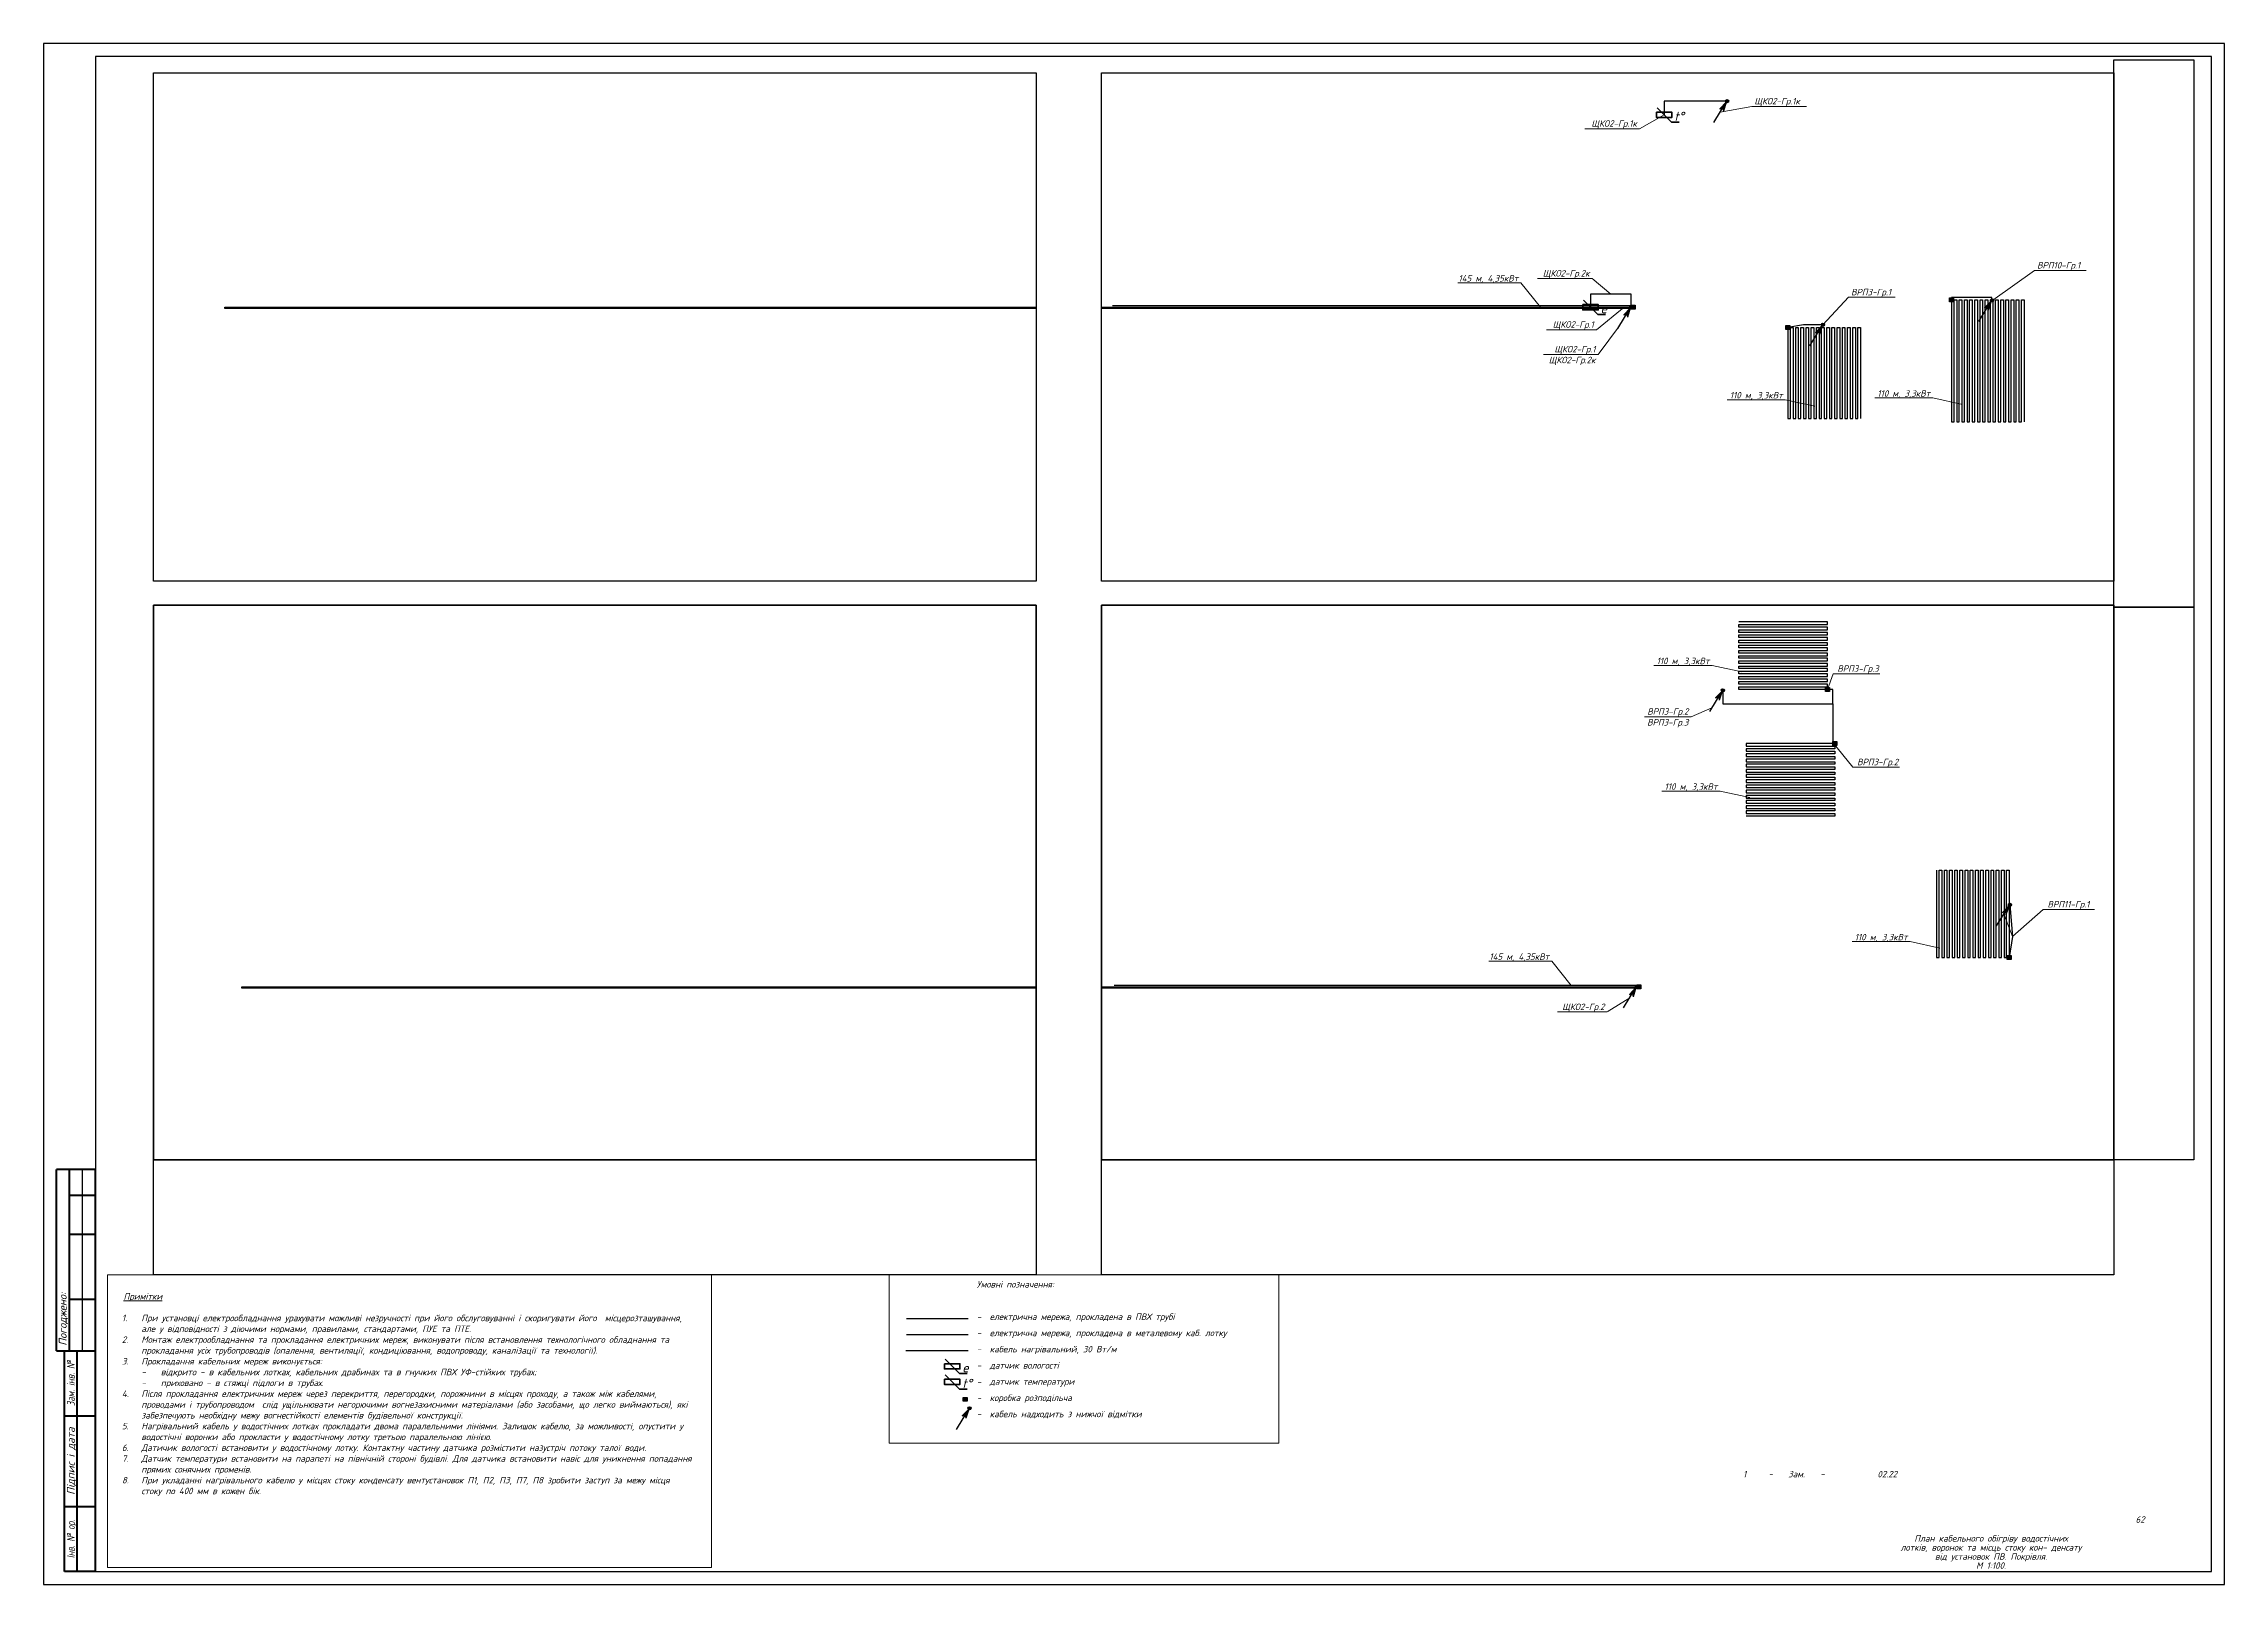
# Paper-space layout 'арк.62_покр.' of a CAD drawing. Header units: millimetres. Extents: x 0 to 841, y 0 to 594.
# The model-space entities are those that its viewports show. They can reach past a viewport. Long polylines and large blocks are cut down to what shows.
import ezdxf
from ezdxf import colors
from ezdxf.entities.mleader import LeaderData, LeaderLine
from ezdxf.enums import TextEntityAlignment as Align
from ezdxf.math import Vec2, Vec3

# ---------------------------------------------------------------- set-up
doc = ezdxf.new("R2010")
doc.units = ezdxf.units.MM
doc.layers.get('Defpoints').update_dxf_attribs({"color": 140})
for name, color, linetype, lineweight in [('E_В лотку', 5, 'Kabl_in_Lotok', 30), ('E_Обладнання', 3, 'Continuous', 35), ('E_Позначення', 7, 'Continuous', 15), ('E_Розп. мережі', 5, 'Continuous', 30), ('Кабельний обігрів труб', 220, 'Continuous', 30)]:
    doc.layers.add(name, color=color, linetype=linetype, lineweight=lineweight)
doc.layers.add('E_Зміни', color=7, linetype='Continuous')
doc.styles.add('GOST 2.304', font='isocpeui.ttf')
doc.styles.add('ГОСТ 2.304', font='isocpeui.ttf')
doc.styles.add('СГЕНЕРИР_СТИЛЬ_7', font='isocpeui.ttf')
doc.linetypes.add('Kabl_in_Lotok', pattern='A,10,[130,ltypeshp.shx,S=1,R=0,X=0,Y=0],1,[130,ltypeshp.shx,S=1,R=90,X=0,Y=-1],1,[130,ltypeshp.shx,S=1,R=0,X=0,Y=0],10', length=22)
doc.linetypes.add('OBRIV_A', pattern='A,10,-0.12941,[130,ltypeshp.shx,S=0.5,R=-15,X=0,Y=0.48296],-0.38823,[130,ltypeshp.shx,S=1,R=15,X=0,Y=0],-0.38823,[130,ltypeshp.shx,S=0.5,R=-15,X=0,Y=-0.48296],-0.12941', length=11.03528)

psp = doc.layouts.new('арк.62_покр.')

# ---------------------------------------------------------------- texts
at = {"linetype": 'Continuous', "lineweight": 25, "char_height": 2.5, "attachment_point": 5, "line_spacing_factor": 0.84, "style": 'GOST 2.304'}
for s, insert, width in [('{\\C7;62}', (808.5, 25), 15), ('План кабельного обігріву водостічних лотків, воронок та місць стоку кон- денсату від установок ПВ. Покрівля. \\PМ 1:100.', (751, 12.5), 70)]:
    psp.add_mtext(s, dxfattribs=dict(at, insert=insert, width=width))
at = {"layer": 'E_Зміни', "linetype": 'Continuous', "lineweight": 25, "char_height": 2.5, "width": 10, "attachment_point": 5, "line_spacing_factor": 0.84, "style": 'GOST 2.304'}
for s, insert in [('{\\C7;1}', (656, 42.5)), ('{\\C7;-}', (666, 42.5)), ('{\\C7;Зам.}', (676, 42.5)), ('{\\C7;-}', (686, 42.5)), ('{\\C7;02.22}', (711, 42.5))]:
    psp.add_mtext(s, dxfattribs=dict(at, insert=insert))

msp = doc.modelspace()

# ---------------------------------------------------------------- texts
at = {"color": 7, "lineweight": 15, "insert": (969114.3, 133571.4), "char_height": 250, "width": 21973.412, "attachment_point": 1, "style": 'GOST 2.304'}
msp.add_mtext('\\pi63.6875;{\\LПримітки\\P\\pi0;}\\P\\pi-750,l750,t750;1.^IПри установці електрообладнання урахувати можливі незручності при його обслуговуванні і скоригувати його  місцерозташування, але у відповідності з діючими нормами, правилами, стандартами, ПУЕ та ПТЕ.\\P2.^IМонтаж електрообладнання та прокладання електричних мереж, виконувати після встановлення технологічного обладнання та прокладання усіх трубопроводів (опалення, вентиляції, кондиціювання, водопроводу, каналізації та технології){\\fISOCPEUR|b0|i1|c238|p34;.\\P}3.^IПрокладання кабельних мереж виконується:\\P\\pl1500,t1500;-^Iвідкрито - в кабельних лотках, кабельних драбинах та в гнучких ПВХ УФ-стійких трубах;\\P-^Iприховано - в стяжці підлоги в трубах.\\P\\pl750,t750;4.^IПісля прокладання електричних мереж через перекриття, перегородки, порожнини в місцях проходу, а також між кабелями, проводами і трубопроводом  слід ущільнювати негорючими вогнезахисними матеріалами (або засобами, що легко виймаються), які забезпечують необхідну межу вогнестійкості елементів будівельної конструкції.\\P5.^IНагрівальний кабель у водостічних лотках прокладати двома паралельними лініями. Залишок кабелю, за можливості, опустити у водостічні воронки або прокласти у водостічному лотку третьою паралельною лінією.\\P{\\C256;6.^IДатичик вологості встановити у водостічному лотку. Контактну частину датчика розмістити назустріч потоку талої води.\\P7.^IДатчик температури встановити на парапеті на північній стороні будівлі. Для датчика встановити навіс для уникнення попадання прямих сонячних променів.\\P8.^IПри укладанні нагрівального кабелю у місцях стоку конденсату вентустановок П1, П2, П3, П7, П8 зробити заступ за межу місця стоку по 400 мм в кожен бік.}', dxfattribs=at)
at = {"color": 7, "lineweight": 15, "insert": (971255.2, 111197.6), "char_height": 250, "width": 18030.568, "attachment_point": 1, "line_spacing_factor": 1.5, "style": 'GOST 2.304'}
msp.add_mtext('\\pt500;{\\C256;Умовні позначення:\\P\\P-^Iелектрична мережа, прокладена в ПВХ трубі\\P-^Iелектрична мережа, прокладена в металевому каб. лотку\\P-^Iкабель нагрівальний, 30 Вт/м\\P-^Iдатчик вологості\\P-^Iдатчик температури\\P-^Iкоробка розподільча\\P-^Iкабель надходить з нижчої відмітки}', dxfattribs=at)

# ---------------------------------------------------------------- blocks, each defined once
blk = doc.blocks.new('А1гор')
at = {"linetype": 'Continuous', "lineweight": 60}
for p, q in [((5, 90), (5, 160)), ((20, 160), (5, 160)), ((10, 90), (10, 160)), ((20, 5), (20, 160)), ((10, 150), (20, 150)), ((10, 135), (20, 135)), ((10, 110), (20, 110)), ((5, 90), (20, 90)), ((8, 5), (8, 90)), ((8, 90), (20, 90)), ((13, 5), (13, 90)), ((8, 65), (20, 65)), ((8, 30), (20, 30)), ((20, 5), (8, 5))]:
    blk.add_line(p, q, dxfattribs=at)
at = {"linetype": 'Continuous', "lineweight": 25}
blk.add_line((15, 90), (15, 160), dxfattribs=at)
for points in [[(841, 0), (841, 594), (0, 594), (0, 0)], [(836, 5), (836, 589), (20, 589), (20, 5)]]:
    blk.add_lwpolyline(points, close=True)
at = {"linetype": 'Continuous', "lineweight": 25, "style": 'ГОСТ 2.304'}
blk.add_text('Погоджено:', height=3, rotation=90, dxfattribs=at).set_placement((8.88, 92))
at = {"linetype": 'Continuous', "lineweight": 25, "style": 'СГЕНЕРИР_СТИЛЬ_7'}
for s, width, p in [('Зам. інв. №', 0.8, (10.5, 77.5)), ('Інв. № ор.', 0.7, (10.5, 17.5))]:
    blk.add_text(s, height=3, rotation=90, dxfattribs=dict(at, width=width)).set_placement(p, align=Align.MIDDLE_CENTER)
blk.add_text('Підпис і дата', height=3, rotation=90, dxfattribs=at).set_placement((10.5, 47.5), align=Align.MIDDLE_CENTER)
blk = doc.blocks.new('*U197')
at = {"lineweight": -2}
h = blk.add_hatch(color=0, dxfattribs=at)
edge = h.paths.add_edge_path()
edge.add_arc((0.1, 0), 1.28, 0, 360)
h = blk.add_hatch(color=0, dxfattribs=at)
h.paths.add_polyline_path([(-0.5, -0.7), (-5.3, -6.2), (-2.9, -5.2)])
h.paths.add_polyline_path([(-0.5, -0.7), (-2.9, -5.2), (-2.4, -7.8)])
at = {"color": 0, "lineweight": -2}
for p, q in [((-9.2, -16.8), (-0.5, -0.7)), ((-0.5, -0.7), (-5.3, -6.2)), ((-5.3, -6.2), (-2.9, -5.2)), ((-2.9, -5.2), (-2.4, -7.8)), ((-0.5, -0.7), (-2.4, -7.8))]:
    blk.add_line(p, q, dxfattribs=at)
at = {"lineweight": -2}
for p, q in [((-0.5, -0.7), (-5.3, -6.2)), ((-5.3, -6.2), (-2.9, -5.2)), ((-2.9, -5.2), (-2.4, -7.8)), ((-0.5, -0.7), (-2.4, -7.8))]:
    blk.add_line(p, q, dxfattribs=at)
at = {"color": 0, "lineweight": -2}
blk.add_circle((0.1, 0), 1.24, dxfattribs=at)
blk = doc.blocks.new('_None')
blk = doc.blocks.new('Датчик вологості')
at = {"color": 0}
blk.add_lwpolyline([(-300, 100), (-300, -100), (300, -100), (300, 100)], close=True, dxfattribs=at)
for points in [[(276, -276), (-276, 276)], [(276, -276), (576, -276)]]:
    blk.add_lwpolyline(points, dxfattribs=at)
at = {"color": 0, "insert": (386, 119), "char_height": 350, "width": 21827.59, "attachment_point": 1, "style": 'GOST 2.304'}
blk.add_mtext('e', dxfattribs=at)
blk = doc.blocks.new('Датчик температури')
at = {"color": 0}
blk.add_lwpolyline([(-300, 100), (-300, -100), (300, -100), (300, 100)], close=True, dxfattribs=at)
for points in [[(276, -276), (-276, 276)], [(276, -276), (576, -276)]]:
    blk.add_lwpolyline(points, dxfattribs=at)
at = {"color": 0, "insert": (386, 119), "char_height": 350, "width": 21827.59, "attachment_point": 1, "style": 'GOST 2.304'}
blk.add_mtext('t%%D', dxfattribs=at)
blk = doc.blocks.new('РК')
at = {"layer": 'Кабельний обігрів труб'}
h = blk.add_hatch(color=70, dxfattribs=at)
h.dxf.hatch_style = 1
h.paths.add_polyline_path([(75, 75), (-75, 75), (-75, -75), (75, -75)])
at = {"layer": 'Кабельний обігрів труб', "color": 70}
blk.add_lwpolyline([(-75, 75), (75, 75), (75, -75), (-75, -75)], close=True, dxfattribs=at)

# ---------------------------------------------------------------- linework, layer by layer
at = {"layer": 'E_В лотку', "ltscale": 80}
msp.add_lwpolyline([(968552.1, 109138.9), (970917.7, 109138.9)], dxfattribs=at)
at = {"layer": 'E_Розп. мережі', "ltscale": 100}
msp.add_lwpolyline([(968552.1, 109760.4), (970917.7, 109760.4)], dxfattribs=at)
at = {"layer": 'Кабельний обігрів труб', "color": 70}
msp.add_lwpolyline([(968518.4, 108517.4), (970917.7, 108517.4)], dxfattribs=at)

# ---------------------------------------------------------------- block references
at = {"layer": 'E_В лотку', "xscale": 50.00000000000003, "yscale": 50.00000000000003, "zscale": 50.00000000000003, "rotation": 357.0874877686715}
for p in [(911174.4, 133591.5), (970971, 106291.9), (903994.3, 90666.9)]:
    msp.add_blockref('*U197', p, dxfattribs=at)
at = {"layer": 'E_Обладнання'}
for name, p in [('Датчик температури', (905055.8, 141684.9)), ('Датчик вологості', (970307.7, 107909.4)), ('Датчик температури', (970307.7, 107310.6))]:
    msp.add_blockref(name, p, dxfattribs=at)
at = {"layer": 'E_Розп. мережі'}
for p, xscale, yscale, zscale, rotation in [((907477.2, 142211.5), 50.00000000000003, 50.00000000000003, 50.00000000000003, 357.0874877686715), ((918383.7, 93825.5), 50.00000000000002, 50.00000000000002, 50.00000000000002, 355.953213338055)]:
    msp.add_blockref('*U197', p, dxfattribs=dict(at, xscale=xscale, yscale=yscale, zscale=zscale, rotation=rotation))
at = {"layer": 'Кабельний обігрів труб', "color": 40}
for p in [(916135.2, 134550.2), (909827.1, 133485.4), (970808.9, 106637.3), (911357, 102129.3), (911634.5, 100042.9), (918360.3, 91789.5)]:
    msp.add_blockref('РК', p, dxfattribs=at)

msp.set_redraw_order([(e.dxf.handle, doc.entitydb.next_handle()) for e in msp.query("TEXT MTEXT ATTDEF DIMENSION ARC_DIMENSION")])  # texts and dimensions are drawn at this point

# ---------------------------------------------------------------- leaders
at = {"layer": 'E_Позначення'}
ml = msp.add_multileader_mtext('Standard', dxfattribs=at)
ml.set_content('ЩКО2-Гр.1', color=256, style='ГОСТ 2.304')
ml.set_leader_properties(color=256, linetype='ByLayer', lineweight=-1)
ml.set_arrow_properties(name='NONE')
ml.build(insert=Vec2(0, 0))
ml.multileader.update_dxf_attribs({"has_dogleg": 0, "text_left_attachment_type": 6, "text_right_attachment_type": 6, "dogleg_length": 0, "arrow_head_size": 1})
ctx = ml.context
ctx.base_point, ctx.char_height, ctx.arrow_head_size, ctx.landing_gap_size, ctx.plane_origin = Vec3(900570.6, 133402.1), 250, 1, 100, Vec3(924510, 132295.5)
ctx.left_attachment, ctx.right_attachment, ctx.text_align_type = 6, 6, 2
notes = []
notes.append((ctx, [(1, (1, 1, 0), (902440.7, 133402.1), (-1, 0), 0, [(0, [(903510.7, 134267.4)], 0, [])])]))
ctx.mtext.insert, ctx.mtext.alignment, ctx.mtext.flow_direction = Vec3(902340.7, 133727.1), 3, 5
ctx.mtext.has_bg_fill, ctx.mtext.bg_color, ctx.mtext.bg_scale_factor, ctx.mtext.bg_transparency, ctx.mtext.use_window_bg_color = 1, -1027028792, 1.5, 0, 1
ml = msp.add_multileader_mtext('Standard', dxfattribs=at)
ml.set_content('110 м, 3,3кВт', color=256, style='ГОСТ 2.304')
ml.set_leader_properties(color=256, linetype='ByLayer', lineweight=-1)
ml.set_arrow_properties(name='NONE')
ml.build(insert=Vec2(0, 0))
ml.multileader.update_dxf_attribs({"has_dogleg": 0, "text_left_attachment_type": 6, "text_right_attachment_type": 6, "dogleg_length": 0, "arrow_head_size": 1})
ctx = ml.context
ctx.base_point, ctx.char_height, ctx.arrow_head_size, ctx.landing_gap_size, ctx.plane_origin = Vec3(913115.4, 130769.3), 250, 1, 100, Vec3(937283.2, 128477)
ctx.left_attachment, ctx.right_attachment, ctx.text_align_type = 6, 6, 2
notes.append((ctx, [(1, (1, 1, 0), (915413.5, 130769.3), (-1, 0), 0, [(0, [(916559.7, 130523.6)], 0, [])])]))
ctx.mtext.insert, ctx.mtext.alignment, ctx.mtext.flow_direction = Vec3(915313.5, 131069.3), 3, 5
ctx.mtext.has_bg_fill, ctx.mtext.bg_color, ctx.mtext.bg_scale_factor, ctx.mtext.bg_transparency, ctx.mtext.use_window_bg_color = 1, -1027028792, 1.5, 0, 1
ml = msp.add_multileader_mtext('Standard', dxfattribs=at)
ml.set_content('110 м, 3,3кВт', color=256, style='ГОСТ 2.304')
ml.set_leader_properties(color=256, linetype='ByLayer', lineweight=-1)
ml.set_arrow_properties(name='NONE')
ml.build(insert=Vec2(0, 0))
ml.multileader.update_dxf_attribs({"has_dogleg": 0, "text_left_attachment_type": 6, "text_right_attachment_type": 6, "dogleg_length": 0, "arrow_head_size": 1})
ctx = ml.context
ctx.base_point, ctx.char_height, ctx.arrow_head_size, ctx.landing_gap_size, ctx.plane_origin = Vec3(904603.3, 103052.1), 250, 1, 100, Vec3(928771.1, 100759.8)
ctx.left_attachment, ctx.right_attachment, ctx.text_align_type = 6, 6, 2
notes.append((ctx, [(1, (1, 1, 0), (906901.4, 103052.1), (-1, 0), 0, [(0, [(908047.6, 102806.4)], 0, [])])]))
ctx.mtext.insert, ctx.mtext.alignment, ctx.mtext.flow_direction = Vec3(906801.4, 103352.1), 3, 5
ctx.mtext.has_bg_fill, ctx.mtext.bg_color, ctx.mtext.bg_scale_factor, ctx.mtext.bg_transparency, ctx.mtext.use_window_bg_color = 1, -1027028792, 1.5, 0, 1
ml = msp.add_multileader_mtext('Standard', dxfattribs=at)
ml.set_content('ВРП3-Гр.2\\PВРП3-Гр.3', color=256, style='ГОСТ 2.304')
ml.set_leader_properties(color=256, linetype='ByLayer', lineweight=-1)
ml.set_arrow_properties(name='NONE')
ml.build(insert=Vec2(0, 0))
ml.multileader.update_dxf_attribs({"has_dogleg": 0, "text_left_attachment_type": 6, "text_right_attachment_type": 6, "dogleg_length": 0, "arrow_head_size": 1})
ctx = ml.context
ctx.base_point, ctx.char_height, ctx.arrow_head_size, ctx.landing_gap_size, ctx.plane_origin = Vec3(904242.6, 101077.1), 250, 1, 100, Vec3(929026.5, 100089.1)
ctx.left_attachment, ctx.right_attachment, ctx.text_align_type = 6, 6, 2
notes.append((ctx, [(1, (1, 1, 0), (906090.9, 101077.1), (-1, 0), 0, [(0, [(906895.2, 101416.5)], 0, [])])]))
ctx.mtext.insert, ctx.mtext.alignment, ctx.mtext.flow_direction = Vec3(905990.9, 101402.1), 3, 5
ctx.mtext.has_bg_fill, ctx.mtext.bg_color, ctx.mtext.bg_scale_factor, ctx.mtext.bg_transparency, ctx.mtext.use_window_bg_color = 1, -1027028792, 1.5, 0, 1
ml = msp.add_multileader_mtext('Standard', dxfattribs=at)
ml.set_content('110 м, 3,3кВт', color=256, style='ГОСТ 2.304')
ml.set_leader_properties(color=256, linetype='ByLayer', lineweight=-1)
ml.set_arrow_properties(name='NONE')
ml.build(insert=Vec2(0, 0))
ml.multileader.update_dxf_attribs({"has_dogleg": 0, "text_left_attachment_type": 6, "text_right_attachment_type": 6, "dogleg_length": 0, "arrow_head_size": 1})
ctx = ml.context
ctx.base_point, ctx.char_height, ctx.arrow_head_size, ctx.landing_gap_size, ctx.plane_origin = Vec3(904910.5, 98208), 250, 1, 100, Vec3(929078.3, 95915.7)
ctx.left_attachment, ctx.right_attachment, ctx.text_align_type = 6, 6, 2
notes.append((ctx, [(1, (1, 1, 0), (907208.6, 98208), (-1, 0), 0, [(0, [(908354.8, 97962.4)], 0, [])])]))
ctx.mtext.insert, ctx.mtext.alignment, ctx.mtext.flow_direction = Vec3(907108.6, 98508), 3, 5
ctx.mtext.has_bg_fill, ctx.mtext.bg_color, ctx.mtext.bg_scale_factor, ctx.mtext.bg_transparency, ctx.mtext.use_window_bg_color = 1, -1027028792, 1.5, 0, 1
ml = msp.add_multileader_mtext('Standard', dxfattribs=at)
ml.set_content('110 м, 3,3кВт', color=256, style='ГОСТ 2.304')
ml.set_leader_properties(color=256, linetype='ByLayer', lineweight=-1)
ml.set_arrow_properties(name='NONE')
ml.build(insert=Vec2(0, 0))
ml.multileader.update_dxf_attribs({"has_dogleg": 0, "text_left_attachment_type": 6, "text_right_attachment_type": 6, "dogleg_length": 0, "arrow_head_size": 1})
ctx = ml.context
ctx.base_point, ctx.char_height, ctx.arrow_head_size, ctx.landing_gap_size, ctx.plane_origin = Vec3(912243.4, 92404.9), 250, 1, 100, Vec3(936411.3, 90112.6)
ctx.left_attachment, ctx.right_attachment, ctx.text_align_type = 6, 6, 2
notes.append((ctx, [(1, (1, 1, 0), (914541.5, 92404.9), (-1, 0), 0, [(0, [(915687.7, 92159.2)], 0, [])])]))
ctx.mtext.insert, ctx.mtext.alignment, ctx.mtext.flow_direction = Vec3(914441.5, 92704.9), 3, 5
ctx.mtext.has_bg_fill, ctx.mtext.bg_color, ctx.mtext.bg_scale_factor, ctx.mtext.bg_transparency, ctx.mtext.use_window_bg_color = 1, -1027028792, 1.5, 0, 1
ml = msp.add_multileader_mtext('Standard', dxfattribs=at)
ml.set_content('145 м, 4,35кВт', color=256, style='ГОСТ 2.304')
ml.set_leader_properties(color=256, linetype='ByLayer', lineweight=-1)
ml.set_arrow_properties(name='NONE')
ml.build(insert=Vec2(0, 0))
ml.multileader.update_dxf_attribs({"has_dogleg": 0, "text_left_attachment_type": 6, "text_right_attachment_type": 6, "dogleg_length": 0, "arrow_head_size": 1})
ctx = ml.context
ctx.base_point, ctx.char_height, ctx.arrow_head_size, ctx.landing_gap_size, ctx.plane_origin = Vec3(898138.2, 91651.5), 250, 1, 100, Vec3(922195.5, 88664.2)
ctx.left_attachment, ctx.right_attachment, ctx.text_align_type = 6, 6, 2
notes.append((ctx, [(1, (1, 1, 0), (900719.4, 91651.5), (-1, 0), 0, [(0, [(901472, 90710.8)], 0, [])])]))
ctx.mtext.insert, ctx.mtext.alignment, ctx.mtext.flow_direction = Vec3(900619.4, 91951.5), 3, 5
ctx.mtext.has_bg_fill, ctx.mtext.bg_color, ctx.mtext.bg_scale_factor, ctx.mtext.bg_transparency, ctx.mtext.use_window_bg_color = 1, -1027028792, 1.5, 0, 1
for ctx, leaders in notes:
    for number, flags, end, landing, length, lines in leaders:
        leader = LeaderData()
        leader.index, (leader.has_last_leader_line, leader.has_dogleg_vector, leader.attachment_direction) = number, flags
        leader.last_leader_point, leader.dogleg_vector, leader.dogleg_length = Vec3(end), Vec3(landing), length
        for number, points, colour, breaks in lines:
            line = LeaderLine()
            line.index, line.vertices, line.color, line.breaks = number, Vec3.list(points), colors.encode_raw_color(colour), breaks
            leader.lines.append(line)
        ctx.leaders.append(leader)

# ---------------------------------------------------------------- next in the draw order: linework, layer by layer
at = {"layer": 'Кабельний обігрів труб', "color": 70}
for points in [[(903780.8, 134217.4), (841120, 134217.4), (841120, 134267.4), (903780.8, 134267.4), (903780.8, 134317.4), (883780.8, 134317.4)], [(916135.2, 134550.2), (916135.2, 129849.7), (916235.2, 129849.7), (916235.2, 134550.2), (916335.2, 134550.2), (916335.2, 129849.7), (916435.2, 129849.7), (916435.2, 134550.2), (916535.2, 134550.2), (916535.2, 129849.7), (916635.2, 129849.7), (916635.2, 134550.2), (916735.2, 134550.2), (916735.2, 129849.7), (916835.2, 129849.7), (916835.2, 134550.2), (916935.2, 134550.2), (916935.2, 129849.7), (917035.2, 129849.7), (917035.2, 134550.2), (917135.2, 134550.2), (917135.2, 129849.7), (917235.2, 129849.7), (917235.2, 134550.2), (917335.2, 134550.2), (917335.2, 129849.7), (917435.2, 129849.7), (917435.2, 134550.2), (917535.2, 134550.2), (917535.2, 129849.7), (917635.2, 129849.7), (917635.2, 134550.2), (917735.2, 134550.2), (917735.2, 129849.7), (917835.2, 129849.7), (917835.2, 134550.2), (917935.2, 134550.2), (917935.2, 129849.7), (918035.2, 129849.7), (918035.2, 134550.2), (918135.2, 134550.2), (918135.2, 129849.7), (918235.2, 129849.7), (918235.2, 134550.2), (918335.2, 134550.2), (918335.2, 129849.7), (918435.2, 129849.7), (918435.2, 134550.2), (918535.2, 134550.2), (918535.2, 129849.7), (918635.2, 129849.7), (918635.2, 134550.2), (918735.2, 134550.2), (918735.2, 129849.7), (918835.2, 129849.7), (918835.2, 134550.2), (918935.2, 134550.2), (918935.2, 129849.7)], [(911357, 102129.3), (907940.4, 102129.3), (907940.4, 102229.3), (911357, 102229.3), (911357, 102329.3), (907940.4, 102329.3), (907940.4, 102429.3), (911357, 102429.3), (911357, 102529.3), (907940.4, 102529.3), (907940.4, 102629.3), (911357, 102629.3), (911357, 102729.3), (907940.4, 102729.3), (907940.4, 102829.3), (911357, 102829.3), (911357, 102929.3), (907940.4, 102929.3), (907940.4, 103029.3), (911357, 103029.3), (911357, 103129.3), (907940.4, 103129.3), (907940.4, 103229.3), (911357, 103229.3), (911357, 103329.3), (907940.4, 103329.3), (907940.4, 103429.3), (911357, 103429.3), (911357, 103529.3), (907940.4, 103529.3), (907940.4, 103629.3), (911357, 103629.3), (911357, 103729.3), (907940.4, 103729.3), (907940.4, 103829.3), (911357, 103829.3), (911357, 103929.3), (907940.4, 103929.3), (907940.4, 104029.3), (911357, 104029.3), (911357, 104129.3), (907940.4, 104129.3), (907940.4, 104229.3), (911357, 104229.3), (911357, 104329.3), (907940.4, 104329.3), (907940.4, 104429.3), (911357, 104429.3), (911357, 104529.3), (907940.4, 104529.3), (907940.4, 104629.3), (911357, 104629.3), (911357, 104729.3), (907940.4, 104729.3)], [(911634.5, 100042.9), (908220.4, 100042.9), (908220.4, 99942.9), (911634.5, 99942.9), (911634.5, 99842.9), (908220.4, 99842.9), (908220.4, 99742.9), (911634.5, 99742.9), (911634.5, 99642.9), (908220.4, 99642.9), (908220.4, 99542.9), (911634.5, 99542.9), (911634.5, 99442.9), (908220.4, 99442.9), (908220.4, 99342.9), (911634.5, 99342.9), (911634.5, 99242.9), (908220.4, 99242.9), (908220.4, 99142.9), (911634.5, 99142.9), (911634.5, 99042.9), (908220.4, 99042.9), (908220.4, 98942.9), (911634.5, 98942.9), (911634.5, 98842.9), (908220.4, 98842.9), (908220.4, 98742.9), (911634.5, 98742.9), (911634.5, 98642.9), (908220.4, 98642.9), (908220.4, 98542.9), (911634.5, 98542.9), (911634.5, 98442.9), (908220.4, 98442.9), (908220.4, 98342.9), (911634.5, 98342.9), (911634.5, 98242.9), (908220.4, 98242.9), (908220.4, 98142.9), (911634.5, 98142.9), (911634.5, 98042.9), (908220.4, 98042.9), (908220.4, 97942.9), (911634.5, 97942.9), (911634.5, 97842.9), (908220.4, 97842.9), (908220.4, 97742.9), (911634.5, 97742.9), (911634.5, 97642.9), (908220.4, 97642.9), (908220.4, 97542.9), (911634.5, 97542.9), (911634.5, 97442.9), (908220.4, 97442.9), (908220.4, 97342.9), (911634.5, 97342.9), (911634.5, 97242.9), (908220.4, 97242.9)], [(915560.3, 95154.6), (915560.3, 91789.5), (915660.3, 91789.5), (915660.3, 95154.6), (915760.3, 95154.6), (915760.3, 91789.5), (915860.3, 91789.5), (915860.3, 95154.6), (915960.3, 95154.6), (915960.3, 91789.5), (916060.3, 91789.5), (916060.3, 95154.6), (916160.3, 95154.6), (916160.3, 91789.5), (916260.3, 91789.5), (916260.3, 95154.6), (916360.3, 95154.6), (916360.3, 91789.5), (916460.3, 91789.5), (916460.3, 95154.6), (916560.3, 95154.6), (916560.3, 91789.5), (916660.3, 91789.5), (916660.3, 95154.6), (916760.3, 95154.6), (916760.3, 91789.5), (916860.3, 91789.5), (916860.3, 95154.6), (916960.3, 95154.6), (916960.3, 91789.5), (917060.3, 91789.5), (917060.3, 95154.6), (917160.3, 95154.6), (917160.3, 91789.5), (917260.3, 91789.5), (917260.3, 95154.6), (917360.3, 95154.6), (917360.3, 91789.5), (917460.3, 91789.5), (917460.3, 95154.6), (917560.3, 95154.6), (917560.3, 91789.5), (917660.3, 91789.5), (917660.3, 95154.6), (917760.3, 95154.6), (917760.3, 91789.5), (917860.3, 91789.5), (917860.3, 95154.6), (917960.3, 95154.6), (917960.3, 91789.5), (918060.3, 91789.5), (918060.3, 95154.6), (918160.3, 95154.6), (918160.3, 91789.5), (918260.3, 91789.5), (918260.3, 95154.6), (918360.3, 95154.6), (918360.3, 91789.5)]]:
    msp.add_lwpolyline(points, dxfattribs=at)

# ---------------------------------------------------------------- next in the draw order: block references
at = {"layer": 'E_В лотку', "xscale": 50.00000000000003, "yscale": 50.00000000000003, "zscale": 50.00000000000003, "rotation": 357.0874877686715}
msp.add_blockref('*U197', (903775.3, 134267.8), dxfattribs=at)
at = {"layer": 'E_Обладнання'}
msp.add_blockref('Датчик вологості', (902215.6, 134267.4), dxfattribs=at)
at = {"layer": 'E_Розп. мережі', "xscale": 50.00000000000003, "yscale": 50.00000000000003, "zscale": 50.00000000000003, "rotation": 357.0874877686715}
msp.add_blockref('*U197', (907314.7, 102095.7), dxfattribs=at)
at = {"layer": 'Кабельний обігрів труб', "color": 40}
msp.add_blockref('РК', (903855.8, 134267.4), dxfattribs=at)

# ---------------------------------------------------------------- next in the draw order: leaders
at = {"layer": 'E_Позначення'}
ml = msp.add_multileader_mtext('Standard', dxfattribs=at)
ml.set_content('ЩКО2-Гр.1к', color=256, style='ГОСТ 2.304')
ml.set_leader_properties(color=256, linetype='ByLayer', lineweight=-1)
ml.set_arrow_properties(name='NONE')
ml.build(insert=Vec2(0, 0))
ml.multileader.update_dxf_attribs({"has_dogleg": 0, "text_left_attachment_type": 6, "text_right_attachment_type": 6, "dogleg_length": 0, "arrow_head_size": 1})
ctx = ml.context
ctx.base_point, ctx.char_height, ctx.arrow_head_size, ctx.landing_gap_size, ctx.plane_origin = Vec3(908430.9, 142011.7), 250, 1, 100, Vec3(928128.6, 140081.5)
ctx.left_attachment, ctx.right_attachment = 6, 6
notes = []
notes.append((ctx, [(0, (1, 1, 0), (908430.9, 142011.7), (1, 0), 0, [(0, [(907212.6, 141785.8)], 0, [])])]))
ctx.mtext.insert, ctx.mtext.flow_direction = Vec3(908530.9, 142336.7), 5
ctx.mtext.has_bg_fill, ctx.mtext.bg_color, ctx.mtext.bg_scale_factor, ctx.mtext.bg_transparency, ctx.mtext.use_window_bg_color = 1, -1027028792, 1.5, 0, 1
ml = msp.add_multileader_mtext('Standard', dxfattribs=at)
ml.set_content('ЩКО2-Гр.1к', color=256, style='ГОСТ 2.304')
ml.set_leader_properties(color=256, linetype='ByLayer', lineweight=-1)
ml.set_arrow_properties(name='NONE')
ml.build(insert=Vec2(0, 0))
ml.multileader.update_dxf_attribs({"has_dogleg": 0, "text_left_attachment_type": 6, "text_right_attachment_type": 6, "dogleg_length": 0, "arrow_head_size": 1})
ctx = ml.context
ctx.base_point, ctx.char_height, ctx.arrow_head_size, ctx.landing_gap_size, ctx.plane_origin = Vec3(902036, 141151.1), 250, 1, 100, Vec3(925779.4, 139638.2)
ctx.left_attachment, ctx.right_attachment, ctx.text_align_type = 6, 6, 2
notes.append((ctx, [(1, (1, 1, 0), (904104.5, 141151.1), (-1, 0), 0, [(0, [(905055.8, 141684.9)], 0, [])])]))
ctx.mtext.insert, ctx.mtext.alignment, ctx.mtext.flow_direction = Vec3(904004.5, 141476.1), 3, 5
ctx.mtext.has_bg_fill, ctx.mtext.bg_color, ctx.mtext.bg_scale_factor, ctx.mtext.bg_transparency, ctx.mtext.use_window_bg_color = 1, -1027028792, 1.5, 0, 1
ml = msp.add_multileader_mtext('Standard', dxfattribs=at)
ml.set_content('ВРП3-Гр.1', color=256, style='ГОСТ 2.304')
ml.set_leader_properties(color=256, linetype='ByLayer', lineweight=-1)
ml.set_arrow_properties(name='NONE')
ml.build(insert=Vec2(0, 0))
ml.multileader.update_dxf_attribs({"has_dogleg": 0, "text_left_attachment_type": 6, "text_right_attachment_type": 6, "dogleg_length": 0, "arrow_head_size": 1})
ctx = ml.context
ctx.base_point, ctx.char_height, ctx.arrow_head_size, ctx.landing_gap_size, ctx.plane_origin = Vec3(912162.8, 134651.1), 250, 1, 100, Vec3(931594.8, 131007)
ctx.left_attachment, ctx.right_attachment = 6, 6
notes.append((ctx, [(0, (1, 1, 0), (912162.8, 134651.1), (1, 0), 0, [(0, [(911179.9, 133591.2)], 0, [])])]))
ctx.mtext.insert, ctx.mtext.flow_direction = Vec3(912262.8, 134976.1), 5
ctx.mtext.has_bg_fill, ctx.mtext.bg_color, ctx.mtext.bg_scale_factor, ctx.mtext.bg_transparency, ctx.mtext.use_window_bg_color = 1, -1027028792, 1.5, 0, 1
ml = msp.add_multileader_mtext('Standard', dxfattribs=at)
ml.set_content('ЩКО2-Гр.2', color=256, style='ГОСТ 2.304')
ml.set_leader_properties(color=256, linetype='ByLayer', lineweight=-1)
ml.set_arrow_properties(name='NONE')
ml.build(insert=Vec2(0, 0))
ml.multileader.update_dxf_attribs({"has_dogleg": 0, "text_left_attachment_type": 6, "text_right_attachment_type": 6, "dogleg_length": 0, "arrow_head_size": 1})
ctx = ml.context
ctx.base_point, ctx.char_height, ctx.arrow_head_size, ctx.landing_gap_size, ctx.plane_origin = Vec3(900943, 89693), 250, 1, 100, Vec3(924723.4, 88694.9)
ctx.left_attachment, ctx.right_attachment, ctx.text_align_type = 6, 6, 2
notes.append((ctx, [(1, (1, 1, 0), (902853.7, 89693), (-1, 0), 0, [(0, [(903729.7, 90241.2)], 0, [])])]))
ctx.mtext.insert, ctx.mtext.alignment, ctx.mtext.flow_direction = Vec3(902753.7, 90018), 3, 5
ctx.mtext.has_bg_fill, ctx.mtext.bg_color, ctx.mtext.bg_scale_factor, ctx.mtext.bg_transparency, ctx.mtext.use_window_bg_color = 1, -1027028792, 1.5, 0, 1
for ctx, leaders in notes:
    for number, flags, end, landing, length, lines in leaders:
        leader = LeaderData()
        leader.index, (leader.has_last_leader_line, leader.has_dogleg_vector, leader.attachment_direction) = number, flags
        leader.last_leader_point, leader.dogleg_vector, leader.dogleg_length = Vec3(end), Vec3(landing), length
        for number, points, colour, breaks in lines:
            line = LeaderLine()
            line.index, line.vertices, line.color, line.breaks = number, Vec3.list(points), colors.encode_raw_color(colour), breaks
            leader.lines.append(line)
        ctx.leaders.append(leader)

# ---------------------------------------------------------------- next in the draw order: linework, layer by layer
at = {"layer": 'E_Розп. мережі'}
for points in [[(907482.8, 142211.2), (905055.8, 142211.2), (905055.8, 141684.9)], [(911179.9, 133591.2), (910432.7, 133590.1), (909827.1, 133485.4)]]:
    msp.add_lwpolyline(points, dxfattribs=at)
at = {"layer": 'Кабельний обігрів труб', "color": 70}
for points in [[(909827.1, 133485.4), (909827.1, 129977.4), (909927.1, 129977.4), (909927.1, 133485.4), (910027.1, 133485.4), (910027.1, 129977.4), (910127.1, 129977.4), (910127.1, 133485.4), (910227.1, 133485.4), (910227.1, 129977.4), (910327.1, 129977.4), (910327.1, 133485.4), (910427.1, 133485.4), (910427.1, 129977.4), (910527.1, 129977.4), (910527.1, 133485.4), (910627.1, 133485.4), (910627.1, 129977.4), (910727.1, 129977.4), (910727.1, 133485.4), (910827.1, 133485.4), (910827.1, 129977.4), (910927.1, 129977.4), (910927.1, 133485.4), (911027.1, 133485.4), (911027.1, 129977.4), (911127.1, 129977.4), (911127.1, 133485.4), (911227.1, 133485.4), (911227.1, 129977.4), (911327.1, 129977.4), (911327.1, 133485.4), (911427.1, 133485.4), (911427.1, 129977.4), (911527.1, 129977.4), (911527.1, 133485.4), (911627.1, 133485.4), (911627.1, 129977.4), (911727.1, 129977.4), (911727.1, 133485.4), (911827.1, 133485.4), (911827.1, 129977.4), (911927.1, 129977.4), (911927.1, 133485.4), (912027.1, 133485.4), (912027.1, 129977.4), (912127.1, 129977.4), (912127.1, 133485.4), (912227.1, 133485.4), (912227.1, 129977.4), (912327.1, 129977.4), (912327.1, 133485.4), (912427.1, 133485.4), (912427.1, 129977.4), (912527.1, 129977.4), (912527.1, 133485.4), (912627.1, 133485.4), (912627.1, 129977.4)], [(903999.8, 90616.6), (841769.3, 90616.6), (841769.3, 90666.6), (903999.8, 90666.6), (903999.8, 90716.6), (883849.8, 90716.6)]]:
    msp.add_lwpolyline(points, dxfattribs=at)

# ---------------------------------------------------------------- next in the draw order: block references
at = {"layer": 'Кабельний обігрів труб', "color": 40}
msp.add_blockref('РК', (904074.8, 90666.6), dxfattribs=at)

# ---------------------------------------------------------------- next in the draw order: leaders
at = {"layer": 'E_Позначення'}
ml = msp.add_multileader_mtext('Standard', dxfattribs=at)
ml.set_content('ЩКО2-Гр.2к', color=256, style='ГОСТ 2.304')
ml.set_leader_properties(color=256, linetype='ByLayer', lineweight=-1)
ml.set_arrow_properties(name='NONE')
ml.build(insert=Vec2(0, 0))
ml.multileader.update_dxf_attribs({"has_dogleg": 0, "text_left_attachment_type": 6, "text_right_attachment_type": 6, "dogleg_length": 0, "arrow_head_size": 1})
ctx = ml.context
ctx.base_point, ctx.char_height, ctx.arrow_head_size, ctx.landing_gap_size, ctx.plane_origin = Vec3(900167.9, 135375.9), 250, 1, 100, Vec3(926159.5, 125354.7)
ctx.left_attachment, ctx.right_attachment, ctx.text_align_type = 6, 6, 2
notes = []
notes.append((ctx, [(1, (1, 1, 0), (902277, 135375.9), (-1, 0), 0, [(0, [(902998.2, 134767.4)], 0, [])])]))
ctx.mtext.insert, ctx.mtext.alignment, ctx.mtext.flow_direction = Vec3(902177, 135700.9), 3, 5
ctx.mtext.has_bg_fill, ctx.mtext.bg_color, ctx.mtext.bg_scale_factor, ctx.mtext.bg_transparency, ctx.mtext.use_window_bg_color = 1, -1027028792, 1.5, 0, 1
ml = msp.add_multileader_mtext('Standard', dxfattribs=at)
ml.set_content('ВРП10-Гр.1', color=256, style='ГОСТ 2.304')
ml.set_leader_properties(color=256, linetype='ByLayer', lineweight=-1)
ml.set_arrow_properties(name='NONE')
ml.build(insert=Vec2(0, 0))
ml.multileader.update_dxf_attribs({"has_dogleg": 0, "text_left_attachment_type": 6, "text_right_attachment_type": 6, "dogleg_length": 0, "arrow_head_size": 1})
ctx = ml.context
ctx.base_point, ctx.char_height, ctx.arrow_head_size, ctx.landing_gap_size, ctx.plane_origin = Vec3(919335.6, 135685.9), 250, 1, 100, Vec3(938458.7, 132493.8)
ctx.left_attachment, ctx.right_attachment = 6, 6
notes.append((ctx, [(0, (1, 1, 0), (919335.6, 135685.9), (1, 0), 0, [(0, [(917735.2, 134540.4)], 0, [])])]))
ctx.mtext.insert, ctx.mtext.flow_direction = Vec3(919435.6, 136010.9), 5
ctx.mtext.has_bg_fill, ctx.mtext.bg_color, ctx.mtext.bg_scale_factor, ctx.mtext.bg_transparency, ctx.mtext.use_window_bg_color = 1, -1027028792, 1.5, 0, 1
ml = msp.add_multileader_mtext('Standard', dxfattribs=at)
ml.set_content('ЩКО2-Гр.1\\PЩКО2-Гр.2к', color=256, style='ГОСТ 2.304')
ml.set_leader_properties(color=256, linetype='ByLayer', lineweight=-1)
ml.set_arrow_properties(name='NONE')
ml.build(insert=Vec2(0, 0))
ml.multileader.update_dxf_attribs({"has_dogleg": 0, "text_left_attachment_type": 6, "text_right_attachment_type": 6, "dogleg_length": 0, "arrow_head_size": 1})
ctx = ml.context
ctx.base_point, ctx.char_height, ctx.arrow_head_size, ctx.landing_gap_size, ctx.plane_origin = Vec3(900396.7, 132450.1), 250, 1, 100, Vec3(924927.2, 130194.7)
ctx.left_attachment, ctx.right_attachment, ctx.text_align_type = 6, 6, 2
notes.append((ctx, [(1, (1, 1, 0), (902505.7, 132450.1), (-1, 0), 0, [(0, [(903335.6, 133555.7)], 0, [])])]))
ctx.mtext.insert, ctx.mtext.alignment, ctx.mtext.flow_direction = Vec3(902405.7, 132775.1), 3, 5
ctx.mtext.has_bg_fill, ctx.mtext.bg_color, ctx.mtext.bg_scale_factor, ctx.mtext.bg_transparency, ctx.mtext.use_window_bg_color = 1, -1027028792, 1.5, 0, 1
ml = msp.add_multileader_mtext('Standard', dxfattribs=at)
ml.set_content('ВРП3-Гр.3', color=256, style='ГОСТ 2.304')
ml.set_leader_properties(color=256, linetype='ByLayer', lineweight=-1)
ml.set_arrow_properties(name='NONE')
ml.build(insert=Vec2(0, 0))
ml.multileader.update_dxf_attribs({"has_dogleg": 0, "text_left_attachment_type": 6, "text_right_attachment_type": 6, "dogleg_length": 0, "arrow_head_size": 1})
ctx = ml.context
ctx.base_point, ctx.char_height, ctx.arrow_head_size, ctx.landing_gap_size, ctx.plane_origin = Vec3(911577.8, 102732.7), 250, 1, 100, Vec3(930041.9, 100791.6)
ctx.left_attachment, ctx.right_attachment, ctx.text_align_type = 6, 6, 2
notes.append((ctx, [(0, (1, 1, 0), (911577.8, 102732.7), (1, 0), 0, [(0, [(911357, 102129.3)], 0, [])])]))
ctx.mtext.insert, ctx.mtext.alignment, ctx.mtext.flow_direction = Vec3(913325.9, 103057.7), 3, 5
ctx.mtext.has_bg_fill, ctx.mtext.bg_color, ctx.mtext.bg_scale_factor, ctx.mtext.bg_transparency, ctx.mtext.use_window_bg_color = 1, -1027028792, 1.5, 0, 1
ml = msp.add_multileader_mtext('Standard', dxfattribs=at)
ml.set_content('ВРП3-Гр.2', color=256, style='ГОСТ 2.304')
ml.set_leader_properties(color=256, linetype='ByLayer', lineweight=-1)
ml.set_arrow_properties(name='NONE')
ml.build(insert=Vec2(0, 0))
ml.multileader.update_dxf_attribs({"has_dogleg": 0, "text_left_attachment_type": 6, "text_right_attachment_type": 6, "dogleg_length": 0, "arrow_head_size": 1})
ctx = ml.context
ctx.base_point, ctx.char_height, ctx.arrow_head_size, ctx.landing_gap_size, ctx.plane_origin = Vec3(912335.5, 99130.7), 250, 1, 100, Vec3(930180.7, 99748.4)
ctx.left_attachment, ctx.right_attachment, ctx.text_align_type = 6, 6, 2
notes.append((ctx, [(0, (1, 1, 0), (912335.5, 99130.7), (1, 0), 0, [(0, [(911559.5, 100077.5)], 0, [])])]))
ctx.mtext.insert, ctx.mtext.alignment, ctx.mtext.flow_direction = Vec3(914083.8, 99455.7), 3, 5
ctx.mtext.has_bg_fill, ctx.mtext.bg_color, ctx.mtext.bg_scale_factor, ctx.mtext.bg_transparency, ctx.mtext.use_window_bg_color = 1, -1027028792, 1.5, 0, 1
ml = msp.add_multileader_mtext('Standard', dxfattribs=at)
ml.set_content('ВРП11-Гр.1', color=256, style='ГОСТ 2.304')
ml.set_leader_properties(color=256, linetype='ByLayer', lineweight=-1)
ml.set_arrow_properties(name='NONE')
ml.build(insert=Vec2(0, 0))
ml.multileader.update_dxf_attribs({"has_dogleg": 0, "text_left_attachment_type": 6, "text_right_attachment_type": 6, "dogleg_length": 0, "arrow_head_size": 1})
ctx = ml.context
ctx.base_point, ctx.char_height, ctx.arrow_head_size, ctx.landing_gap_size, ctx.plane_origin = Vec3(919669.5, 93646.9), 250, 1, 100, Vec3(940212.5, 91200.8)
ctx.left_attachment, ctx.right_attachment, ctx.text_align_type = 6, 6, 2
notes.append((ctx, [(0, (1, 1, 0), (919669.5, 93646.9), (1, 0), 0, [(1, [(918149.5, 93465.6), (918487.4, 92606.3)], 0, [])])]))
ctx.mtext.insert, ctx.mtext.alignment, ctx.mtext.flow_direction = Vec3(921454.7, 93971.9), 3, 5
ctx.mtext.has_bg_fill, ctx.mtext.bg_color, ctx.mtext.bg_scale_factor, ctx.mtext.bg_transparency, ctx.mtext.use_window_bg_color = 1, -1027028792, 1.5, 0, 1
for ctx, leaders in notes:
    for number, flags, end, landing, length, lines in leaders:
        leader = LeaderData()
        leader.index, (leader.has_last_leader_line, leader.has_dogleg_vector, leader.attachment_direction) = number, flags
        leader.last_leader_point, leader.dogleg_vector, leader.dogleg_length = Vec3(end), Vec3(landing), length
        for number, points, colour, breaks in lines:
            line = LeaderLine()
            line.index, line.vertices, line.color, line.breaks = number, Vec3.list(points), colors.encode_raw_color(colour), breaks
            leader.lines.append(line)
        ctx.leaders.append(leader)

# ---------------------------------------------------------------- next in the draw order: linework, layer by layer
at = {"layer": 'E_В лотку', "ltscale": 100}
for points in [[(907316.6, 102097.6), (907316.6, 101577.3), (911562.8, 101577.3), (911562.8, 100042.9), (911634.5, 100042.9)], [(911562.8, 101577.3), (911562.8, 102129.4), (911357, 102129.3)]]:
    msp.add_lwpolyline(points, dxfattribs=at)
at = {"layer": 'E_В лотку', "color": 3, "ltscale": 80}
msp.add_lwpolyline([(918389.3, 93825), (918487.4, 92606.3), (918360.3, 91789.5)], dxfattribs=at)
at = {"layer": 'E_Розп. мережі'}
for points in [[(903780.8, 134267.4), (903780.8, 134767.4), (902215.6, 134767.4), (902215.6, 134267.4)], [(917685.2, 134550.2), (917685.2, 134647.7), (916136.5, 134647.7), (916135.2, 134550.2)]]:
    msp.add_lwpolyline(points, dxfattribs=at)

# ---------------------------------------------------------------- next in the draw order: block references
at = {"layer": 'E_Розп. мережі', "xscale": 50.00000000000003, "yscale": 50.00000000000003, "zscale": 50.00000000000003, "rotation": 357.0874877686715}
msp.add_blockref('*U197', (917694.3, 134536.1), dxfattribs=at)

# ---------------------------------------------------------------- next in the draw order: leaders
at = {"layer": 'E_Позначення'}
ml = msp.add_multileader_mtext('Standard', dxfattribs=at)
ml.set_content('145 м, 4,35кВт', color=256, style='ГОСТ 2.304')
ml.set_leader_properties(color=256, linetype='ByLayer', lineweight=-1)
ml.set_arrow_properties(name='NONE')
ml.build(insert=Vec2(0, 0))
ml.multileader.update_dxf_attribs({"has_dogleg": 0, "text_left_attachment_type": 6, "text_right_attachment_type": 6, "dogleg_length": 0, "arrow_head_size": 1})
ctx = ml.context
ctx.base_point, ctx.char_height, ctx.arrow_head_size, ctx.landing_gap_size, ctx.plane_origin = Vec3(896946.9, 135208.1), 250, 1, 100, Vec3(921004.3, 132220.8)
ctx.left_attachment, ctx.right_attachment, ctx.text_align_type = 6, 6, 2
notes = []
notes.append((ctx, [(1, (1, 1, 0), (899528.2, 135208.1), (-1, 0), 0, [(0, [(900280.8, 134267.4)], 0, [])])]))
ctx.mtext.insert, ctx.mtext.alignment, ctx.mtext.flow_direction = Vec3(899428.2, 135508.1), 3, 5
ctx.mtext.has_bg_fill, ctx.mtext.bg_color, ctx.mtext.bg_scale_factor, ctx.mtext.bg_transparency, ctx.mtext.use_window_bg_color = 1, -1027028792, 1.5, 0, 1
ml = msp.add_multileader_mtext('Standard', dxfattribs=at)
ml.set_content('110 м, 3,3кВт', color=256, style='ГОСТ 2.304')
ml.set_leader_properties(color=256, linetype='ByLayer', lineweight=-1)
ml.set_arrow_properties(name='NONE')
ml.build(insert=Vec2(0, 0))
ml.multileader.update_dxf_attribs({"has_dogleg": 0, "text_left_attachment_type": 6, "text_right_attachment_type": 6, "dogleg_length": 0, "arrow_head_size": 1})
ctx = ml.context
ctx.base_point, ctx.char_height, ctx.arrow_head_size, ctx.landing_gap_size, ctx.plane_origin = Vec3(907427, 130699.8), 250, 1, 100, Vec3(931594.8, 128407.5)
ctx.left_attachment, ctx.right_attachment, ctx.text_align_type = 6, 6, 2
notes.append((ctx, [(1, (1, 1, 0), (909725.1, 130699.8), (-1, 0), 0, [(0, [(910871.3, 130454.1)], 0, [])])]))
ctx.mtext.insert, ctx.mtext.alignment, ctx.mtext.flow_direction = Vec3(909625.1, 130999.8), 3, 5
ctx.mtext.has_bg_fill, ctx.mtext.bg_color, ctx.mtext.bg_scale_factor, ctx.mtext.bg_transparency, ctx.mtext.use_window_bg_color = 1, -1027028792, 1.5, 0, 1
for ctx, leaders in notes:
    for number, flags, end, landing, length, lines in leaders:
        leader = LeaderData()
        leader.index, (leader.has_last_leader_line, leader.has_dogleg_vector, leader.attachment_direction) = number, flags
        leader.last_leader_point, leader.dogleg_vector, leader.dogleg_length = Vec3(end), Vec3(landing), length
        for number, points, colour, breaks in lines:
            line = LeaderLine()
            line.index, line.vertices, line.color, line.breaks = number, Vec3.list(points), colors.encode_raw_color(colour), breaks
            leader.lines.append(line)
        ctx.leaders.append(leader)

# ---------------------------------------------------------------- linework, layer by layer
at = {"linetype": 'OBRIV_A', "ltscale": 5}
for points in [[(382.77, 582.73), (382.77, 386.77), (42.35, 386.77), (42.35, 582.73)], [(798.43, 582.73), (798.43, 386.77), (408, 386.77), (408, 582.73)], [(382.77, 163.63), (382.77, 377.56), (42.35, 377.56), (42.35, 163.63)], [(798.43, 163.63), (798.43, 377.56), (408, 377.56), (408, 163.63)], [(42.35, 163.63), (43.6, 163.63)]]:
    psp.add_lwpolyline(points, dxfattribs=at)
at = {"layer": 'Defpoints'}
for points in [[(42.35, 582.73), (382.77, 582.73), (382.77, 386.77), (42.35, 386.77)], [(408, 582.73), (798.43, 582.73), (798.43, 386.77), (408, 386.77)], [(798.43, 587.73), (829.26, 587.73), (829.26, 376.77), (798.43, 376.77)], [(42.35, 377.56), (382.77, 377.56), (382.77, 163.63), (42.35, 163.63)], [(408, 377.56), (798.43, 377.56), (798.43, 163.63), (408, 163.63)], [(798.43, 376.77), (829.26, 376.77), (829.26, 163.63), (798.43, 163.63)], [(42.35, 163.63), (382.77, 163.63), (382.77, 119.32), (42.35, 119.32)], [(408, 163.63), (798.43, 163.63), (798.43, 119.32), (408, 119.32)]]:
    psp.add_lwpolyline(points, close=True, dxfattribs=at)

# ---------------------------------------------------------------- block references
psp.add_blockref('А1гор', (0, 0))

psp.set_redraw_order([(e.dxf.handle, doc.entitydb.next_handle()) for e in psp.query("TEXT MTEXT ATTDEF DIMENSION ARC_DIMENSION")])  # texts and dimensions are drawn at this point

# ---------------------------------------------------------------- viewports
at = {"layer": 'Defpoints'}
for center, size, view_center_point, view_height, status, outline in [((212.56, 484.75), (340.43, 195.9605), (855381.19, 133505.41), 19596.0464, 10, [(42.35, 582.73), (382.77, 582.73), (382.77, 386.77), (42.35, 386.77)]), ((603.22, 484.75), (390.43, 195.9605), (902881.19, 133505.41), 19596.0464, 8, [(408, 582.73), (798.43, 582.73), (798.43, 386.77), (408, 386.77)]), ((813.84, 482.25), (30.83, 210.96), (933106.39, 133255.41), 21096.046, 7, [(798.43, 587.73), (829.26, 587.73), (829.26, 376.77), (798.43, 376.77)]), ((212.56, 270.6), (340.43, 213.924), (855381.19, 94686.12), 21392.4019, 9, [(42.35, 377.56), (382.77, 377.56), (382.77, 163.63), (42.35, 163.63)]), ((603.22, 270.6), (390.43, 213.924), (902881.19, 94686.12), 21392.4019, 6, [(408, 377.56), (798.43, 377.56), (798.43, 163.63), (408, 163.63)]), ((813.84, 270.2), (30.83, 213.135), (933106.39, 94646.68), 21313.511, 4, [(798.43, 376.77), (829.26, 376.77), (829.26, 163.63), (798.43, 163.63)]), ((212.56, 141.48), (340.43, 44.312), (855381.19, 79772.33), 4431.1977, 11, [(42.35, 163.63), (382.77, 163.63), (382.77, 119.32), (42.35, 119.32)]), ((603.22, 141.48), (390.43, 44.312), (902881.19, 79772.33), 4431.1977, 5, [(408, 163.63), (798.43, 163.63), (798.43, 119.32), (408, 119.32)])]:
    vp = psp.add_viewport(center=center, size=size, view_center_point=view_center_point, view_height=view_height, status=status, dxfattribs=at)
    vp.dxf.flags = 0x10000  # cut along an outline
    vp.dxf.clipping_boundary_handle = psp.add_lwpolyline(outline, format="xyb", close=True, dxfattribs={"invisible": 1}).dxf.handle
psp.add_viewport(center=(141.12, 62.88), size=(232.96, 112.8771), view_center_point=(980206.76, 128631.32), view_height=11287.7121, dxfattribs=at)
psp.add_viewport(center=(401.25, 86.87), size=(150.32, 64.8952), view_center_point=(975394.36, 108191.01), view_height=6489.5186, status=3, dxfattribs=at)

doc.saveas('drawing.dxf')
